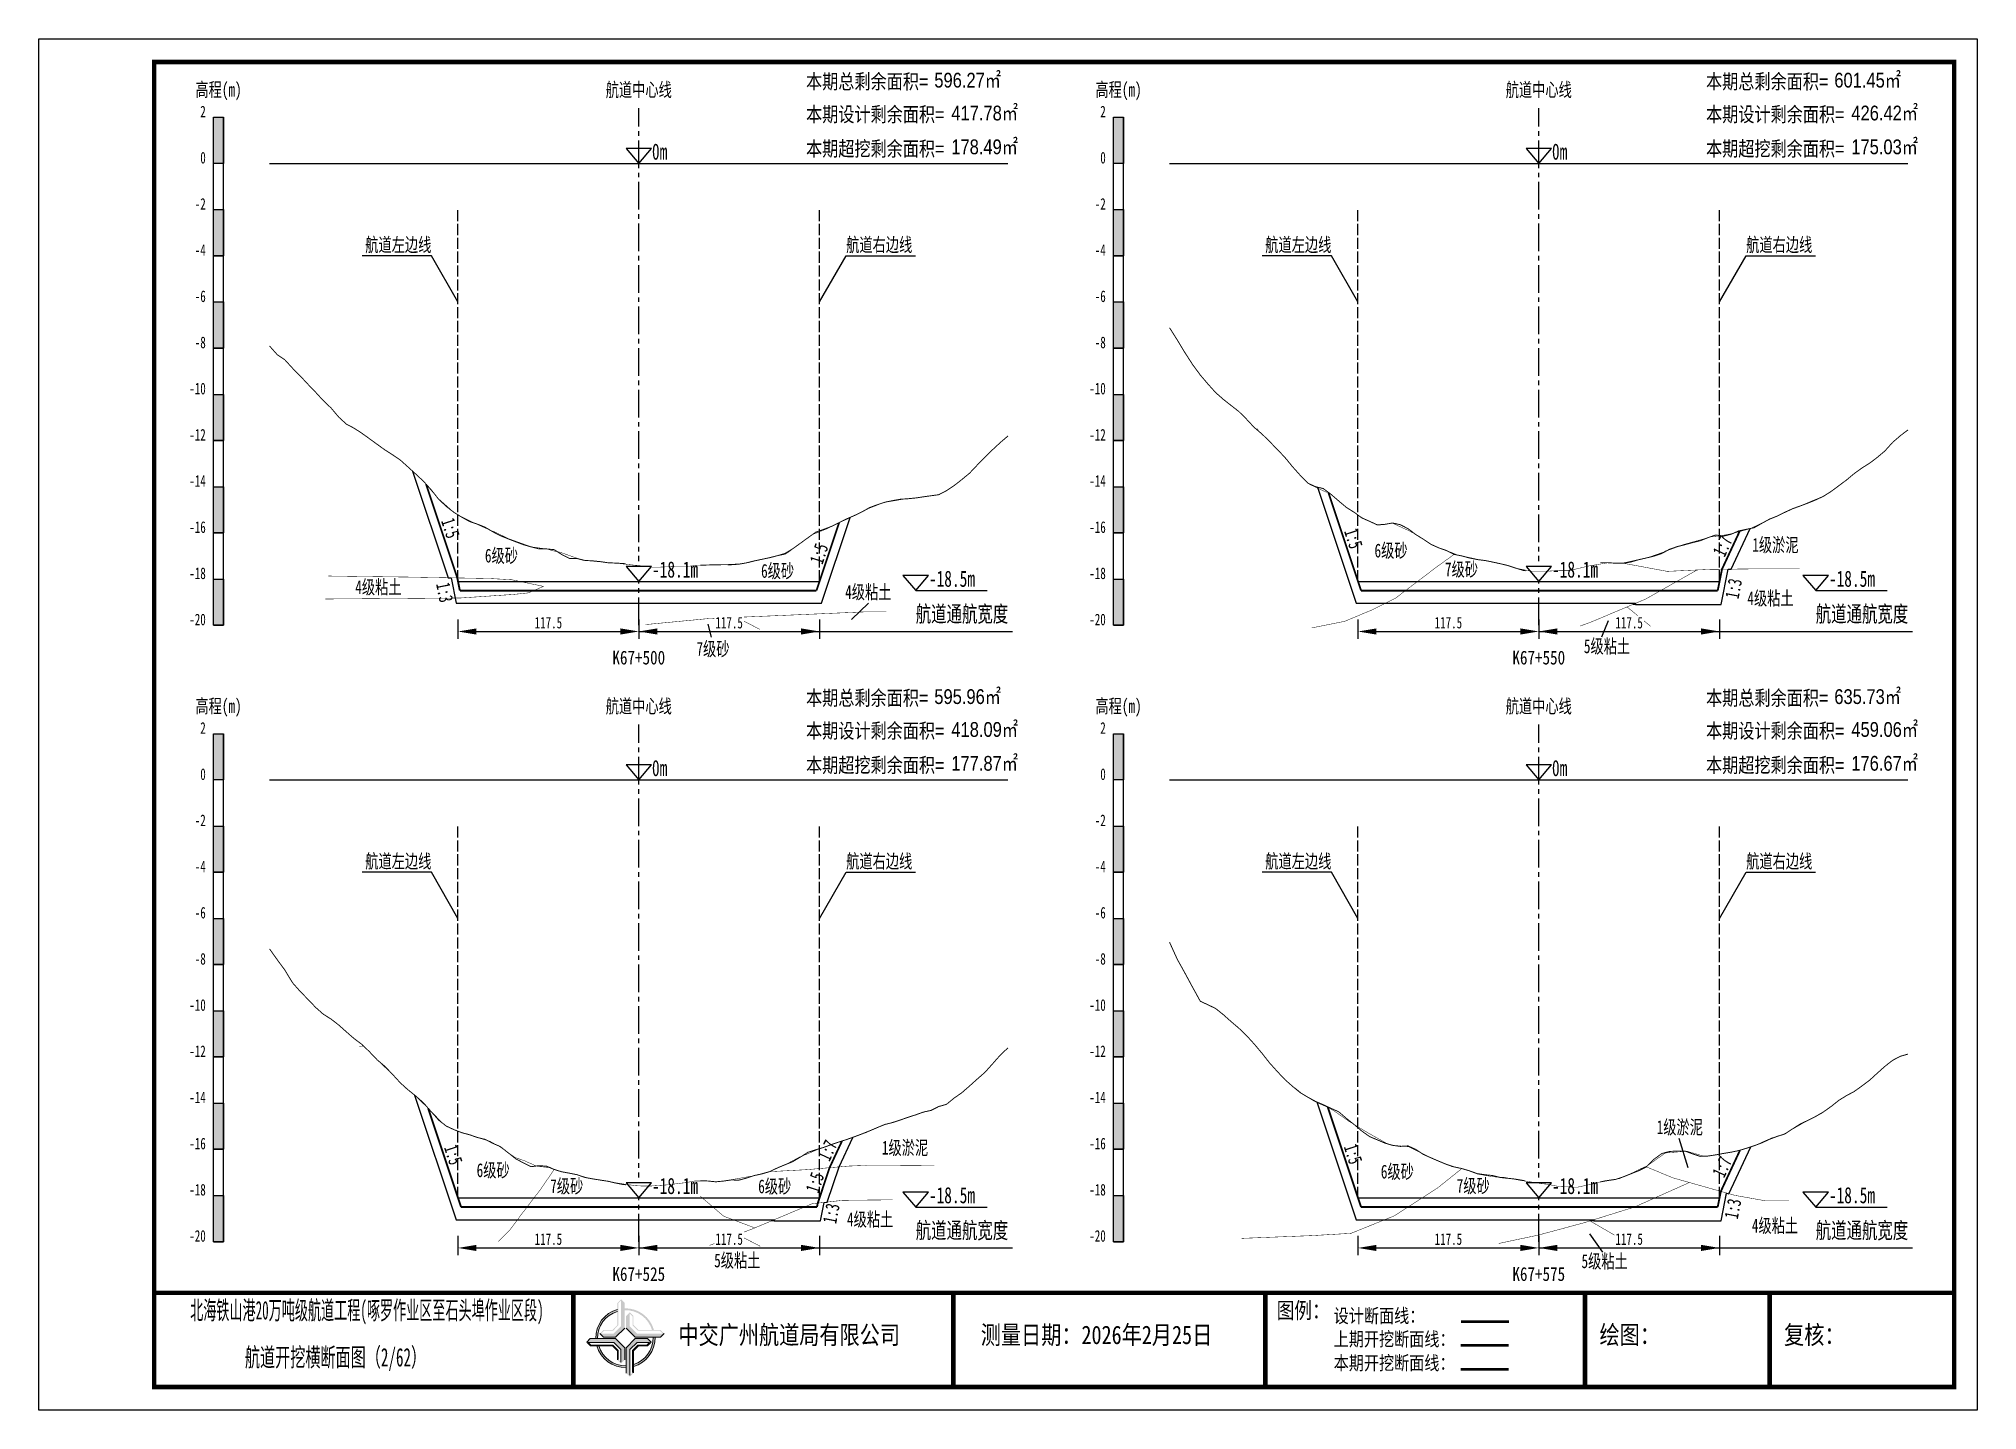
# Model space of a CAD drawing. Header units: millimetres. Extents: x 0 to 2247, y -8564 to 0.
# Drawn here: x 0 to 420, y -742.5 to -445.5 of the extents above; entities that cross this region are included whole.
import ezdxf
from ezdxf.enums import TextEntityAlignment as Align

# ---------------------------------------------------------------- set-up
doc = ezdxf.new("R2010")
doc.units = ezdxf.units.MM
for name, pattern in [('ACAD_ISO02W100', [15, 12, -3]), ('ACAD_ISO05W100', [33, 24, -3, 0, -3, 0, -3]), ('CENTER2', [1.125, 0.75, -0.125, 0.125, -0.125])]:
    doc.linetypes.add(name, pattern=pattern)
for name, color, linetype in [('0-航道左右边线标注', 8, 'Continuous'), ('1-疏浚底高', 7, 'Continuous'), ('1-通航宽度', 7, 'Continuous'), ('1-通航底高', 7, 'Continuous'), ('202602', 1, 'Continuous'), ('DMX', 20, 'Continuous'), ('L1', 7, 'Continuous'), ('图幅内框线', 24, 'Continuous'), ('图幅外框线', 145, 'Continuous'), ('地质分层', 6, 'Continuous'), ('坡比', 1, 'Continuous'), ('尺寸标注', 1, 'Continuous'), ('开挖线', 4, 'Continuous'), ('标尺', 7, 'Continuous'), ('桩号', 1, 'Continuous'), ('超挖框', 7, 'Continuous'), ('超挖线', 3, 'Continuous'), ('辅助框', 7, 'Continuous'), ('通航底面线', 7, 'ACAD_ISO02W100'), ('面积标注', 2, 'Continuous')]:
    doc.layers.add(name, color=color, linetype=linetype)
doc.styles.get("Standard").update_dxf_attribs({"font": 'arial.ttf'})
doc.styles.add('仿宋', font='仿宋_GB2312.ttf', dxfattribs={"width": 0.8})
doc.styles.add('仿宋GB2312', font='仿宋_GB2312.ttf', dxfattribs={"width": 0.7, "height": 2.5})
doc.styles.add('仿宋体', font='仿宋_GB2312.ttf', dxfattribs={"width": 0.8})
doc.dimstyles.new('2000', dxfattribs={"dimtxt": 3, "dimasz": 2.5, "dimexe": 1.25, "dimexo": 0.625, "dimtad": 1, "dimlfac": 2, "dimtxsty": 'Standard', "dimcen": 2.5, "dimazin": 3, "dimtfac": 1, "dimtmove": 0, "dimatfit": 3, "dimtfill": 1})

msp = doc.modelspace()

# ---------------------------------------------------------------- texts
at = {"layer": '0-航道左右边线标注', "style": '仿宋', "width": 0.7}
for p in [(85.05983064194373, -492.4999999999835), (280.0598306416248, -492.4999999999835), (85.05983064061859, -625.9999999999836), (280.0598306419438, -625.9999999999836)]:
    msp.add_text('航道左边线', height=3, dxfattribs=at).set_placement(p, align=Align.BOTTOM_RIGHT)
for p in [(174.9401693584153, -492.5000000000164), (369.9401693580965, -492.5000000000164), (174.9401693584793, -626.0000000000164), (369.9401693584793, -626.0000000000164)]:
    msp.add_text('航道右边线', height=3, dxfattribs=at).set_placement(p, align=Align.BOTTOM_LEFT)
at = {"layer": '1-通航宽度', "style": '仿宋', "width": 0.7}
for p in [(190, -572.85), (385, -572.85), (190, -706.35), (385, -706.35)]:
    msp.add_text('航道通航宽度', height=3.5, dxfattribs=at).set_placement(p, align=Align.BOTTOM_LEFT)
at = {"layer": 'L1', "style": '仿宋', "width": 0.7}
for p in [(129.9999999999996, -456.5289215608498), (324.9999999999996, -456.5289215608498), (129.9999999999996, -590.0289215599181), (324.9999999999996, -590.0289215599181)]:
    msp.add_text('航道中心线', height=3, dxfattribs=at).set_placement(p, align=Align.MIDDLE_CENTER)
for p in [(132.856123795325, -471.6796694293152), (327.8561237953251, -471.6796694293152), (132.856123795325, -605.1796694283837), (327.8561237953251, -605.1796694283837)]:
    msp.add_text('0m ', height=3.5, dxfattribs=at).set_placement(p)
at = {"layer": '地质分层', "linetype": 'Continuous', "width": 0.7}
for s, style, p in [('6级砂', '仿宋GB2312', (292.9926897827555, -556.3200461292945)), ('1级淤泥', '仿宋体', (376.2727906429266, -555.0943976422168)), ('6级砂', '仿宋体', (100.2457369965869, -557.4146338700375)), ('7级砂', '仿宋GB2312', (308.2544546548398, -560.3853372599078)), ('4级粘土', '仿宋体', (73.58839042679756, -564.2340372145045)), ('6级砂', '仿宋体', (160.0802446279068, -560.728481107925)), ('4级粘土', '仿宋体', (179.7337327855695, -565.3029966080829)), ('4级粘土', '仿宋GB2312', (375.2067499641927, -566.6557954234995)), ('5级粘土', '仿宋体', (339.7871822726795, -577.0386343828468)), ('7级砂', '仿宋体', (146.0805348078376, -577.6237769831968)), ('1级淤泥', '仿宋体', (355.5534632171838, -681.1947988847752)), ('1级淤泥', '仿宋体', (187.6909521643028, -685.6392617560048)), ('6级砂', '仿宋体', (98.44713761309151, -690.5123375203038)), ('7级砂', '仿宋体', (114.398940948262, -693.9662862499862)), ('6级砂', '仿宋体', (159.4588734653172, -694.0166688987046)), ('6级砂', '仿宋体', (294.3614909096815, -690.8184820871572)), ('7级砂', '仿宋GB2312', (310.7960027989121, -693.9022377194304)), ('4级粘土', '仿宋体', (180.1276829233029, -701.1549565402347)), ('4级粘土', '仿宋GB2312', (376.1837332087744, -702.5160289768864)), ('5级粘土', '仿宋体', (151.3502642406002, -710.0510703396357)), ('5级粘土', '仿宋体', (339.2729102145079, -710.2223672290421))]:
    msp.add_text(s, height=3, dxfattribs=dict(at, style=style)).set_placement(p, align=Align.MIDDLE_CENTER)
at = {"layer": '坡比', "style": '仿宋体', "width": 0.7}
for s, rotation, p in [('1:5', 288, (89.19658376322904, -551.4686554122699)), ('1:5', 288, (284.849581595555, -553.724189468161)), ('1:7', 65, (364.8297575147148, -555.3509901735392)), ('1:5', 72, (169.0563184038894, -557.0064894679656)), ('1:7', 65, (170.8768179350374, -686.2430717030234)), ('1:5', 288, (89.82913159539497, -687.1628394682147)), ('1:5', 288, (284.7790815958433, -687.0126894680652)), ('1:7', 65, (364.7136012464375, -689.8024372483438))]:
    msp.add_text(s, height=3, rotation=rotation, dxfattribs=at).set_placement(p, align=Align.MIDDLE)
at = {"layer": '辅助框', "color": 7, "style": '仿宋GB2312'}
for s, width, p in [('北海铁山港20万吨级航道工程(啄罗作业区至石头埠作业区段)', 0.5200000000000001, (71.09226410131828, -720.8412559048703)), ('         航道开挖横断面图（2/62）', 0.6, (56.94663041134639, -731.0284553835583))]:
    msp.add_text(s, height=4, dxfattribs=dict(at, width=width)).set_placement(p, align=Align.MIDDLE_CENTER)
at = {"layer": '辅助框', "insert": (268.2275972764471, -719.1319541339569), "char_height": 3.5, "width": 20.65205776894732, "attachment_point": 1, "style": '仿宋'}
msp.add_mtext('{\\C3;图例：}', dxfattribs=at)
at = {"layer": '辅助框', "color": 7, "lineweight": 50, "insert": (280.5660395274574, -720.5513457099989), "char_height": 3, "width": 26.24716962347822, "attachment_point": 1, "style": '仿宋'}
msp.add_mtext('设计断面线：', dxfattribs=at)
at = {"layer": '辅助框', "lineweight": 0, "char_height": 4, "width": 115.8863471220259, "attachment_point": 1, "style": '仿宋'}
for s, insert in [('{\\fKaiTi|b0|i0|c134|p49;\\W0.8;中交广州航道局有限公司}', (138.5828873366688, -724.1820425070844)), ('{\\fKaiTi|b0|i0|c134|p49;\\W0.8;测量日期：2026年2月25日}', (204.0952987260236, -724.1820425070844)), ('{\\fKaiTi|b0|i0|c134|p49;\\W0.8;绘图：}', (338.1550933707662, -724.1820425070844)), ('{\\fKaiTi|b0|i0|c134|p49;\\W0.8;复核：}', (378.1550933707662, -724.1820425070844))]:
    msp.add_mtext(s, dxfattribs=dict(at, insert=insert))
at = {"layer": '辅助框', "color": 5, "insert": (280.566039528754, -725.5970998634731), "char_height": 3, "width": 26.24716962347822, "attachment_point": 1, "style": '仿宋'}
msp.add_mtext('上期开挖断面线：', dxfattribs=at)
at = {"layer": '辅助框', "color": 1, "insert": (280.5660395274574, -730.7603626983031), "char_height": 3, "width": 26.24716962347822, "attachment_point": 1, "style": '仿宋'}
msp.add_mtext('本期开挖断面线：', dxfattribs=at)
at = {"layer": '面积标注', "color": 10, "width": 0.8}
for s, p in [('本期总剩余面积=', (166.2486816024491, -456.346309882415)), ('596.27㎡', (194.036100858719, -456.0610842743678)), ('本期总剩余面积=', (361.2486816022499, -456.346309882648)), ('601.45㎡', (389.0361008585198, -456.0610842746008)), ('本期设计剩余面积=', (166.2486816024491, -463.4566560916141)), ('417.78㎡', (197.727508778096, -463.1759585618548)), ('本期设计剩余面积=', (361.2486816022499, -463.456656091846)), ('426.42㎡', (392.7275087778974, -463.175958562088)), ('本期超挖剩余面积=', (166.2486816024491, -470.900874705306)), ('178.49㎡', (197.7148063542591, -470.502107770297)), ('本期超挖剩余面积=', (361.2486816022499, -470.9008747055388)), ('175.03㎡', (392.7148063540606, -470.5021077705301)), ('本期总剩余面积=', (166.248681601454, -589.8463098817168)), ('595.96㎡', (194.0361008577235, -589.56108427367)), ('本期总剩余面积=', (361.2486816022499, -589.8463098817168)), ('635.73㎡', (389.0361008585198, -589.56108427367)), ('本期设计剩余面积=', (166.248681601454, -596.9566560909147)), ('418.09㎡', (197.7275087771011, -596.6759585611567)), ('本期设计剩余面积=', (361.2486816022499, -596.9566560909147)), ('459.06㎡', (392.7275087778974, -596.6759585611567)), ('177.87㎡', (197.7148063532647, -604.002107769598)), ('176.67㎡', (392.7148063540606, -604.002107769598)), ('本期超挖剩余面积=', (166.248681601454, -604.4008747046078)), ('本期超挖剩余面积=', (361.2486816022499, -604.4008747046078))]:
    msp.add_text(s, height=3.2, dxfattribs=at).set_placement(p)

# ---------------------------------------------------------------- blocks, each defined once
blk = doc.blocks.new('标尺')
at = {"layer": '标尺', "linetype": 'Continuous'}
for points in [[(-2.116669999959412, 100), (0, 100), (0, 90), (-2.116669999959412, 90)], [(-2.116669999959412, 80), (0, 80), (0, 70), (-2.116669999959412, 70)], [(-2.116669999959412, 60), (0, 60), (0, 50), (-2.116669999959412, 50)], [(-2.116669999959412, 40), (0, 40), (0, 30), (-2.116669999959412, 30)], [(-2.116669999959412, 20), (0, 20), (0, 10), (-2.116669999959412, 10)], [(-2.116669999959412, 0), (0, 0), (0, -10), (-2.116669999959412, -10)]]:
    blk.add_hatch(color=256, dxfattribs=at).paths.add_polyline_path(points)
for p, q in [((-2.116669999959412, -10), (-2.116669999959412, 100)), ((0, -10), (0, 100)), ((-2.116669999959412, 80), (0, 80)), ((-2.116669999959412, 70), (0, 70)), ((-2.116669999959412, 60), (0, 60)), ((-2.116669999959412, 50), (0, 50)), ((-2.116669999959412, 40), (0, 40)), ((-2.116669999959412, 30), (0, 30)), ((-2.116669999959412, 20), (0, 20)), ((-2.116669999959412, 10), (0, 10)), ((-2.116669999959412, 0), (0, 0)), ((-2.116669999959412, -10), (0, -10))]:
    blk.add_line(p, q, dxfattribs=at)
at = {"layer": '标尺'}
for points in [[(-2.116669999959412, 100), (0, 100), (0, 90), (-2.116669999959412, 90)], [(-2.116669999959412, 100), (0, 100), (0, 90), (-2.116669999959412, 90)], [(-2.116669999959412, 80), (0, 80), (0, 70), (-2.116669999959412, 70)], [(-2.116669999959412, 80), (0, 80), (0, 70), (-2.116669999959412, 70)], [(-2.116669999959412, 60), (0, 60), (0, 50), (-2.116669999959412, 50)], [(-2.116669999959412, 60), (0, 60), (0, 50), (-2.116669999959412, 50)], [(-2.116669999959412, 40), (0, 40), (0, 30), (-2.116669999959412, 30)], [(-2.116669999959412, 40), (0, 40), (0, 30), (-2.116669999959412, 30)], [(-2.116669999959412, 20), (0, 20), (0, 10), (-2.116669999959412, 10)], [(-2.116669999959412, 20), (0, 20), (0, 10), (-2.116669999959412, 10)], [(-2.116669999959412, 0), (0, 0), (0, -10), (-2.116669999959412, -10)], [(-2.116669999959412, 0), (0, 0), (0, -10), (-2.116669999959412, -10)]]:
    blk.add_lwpolyline(points, close=True, dxfattribs=at)
at = {"layer": '标尺', "style": '仿宋GB2312', "width": 0.7}
blk.add_text('高程(m)', height=3, dxfattribs=at).set_placement((-1.058334999950601, 106.0000000009313), align=Align.MIDDLE_CENTER)
for s, p in [('2', (-3.816669999971053, 100)), ('0', (-3.816669999971053, 90)), ('-2', (-3.816669999971053, 80)), ('-4', (-3.816669999971053, 70)), ('-6', (-3.816669999971053, 60)), ('-8', (-3.816669999971053, 50)), ('-10', (-3.816669999971053, 40)), ('-12', (-3.816669999971053, 30)), ('-14', (-3.816669999971053, 20)), ('-16', (-3.816669999971053, 10)), ('-18', (-3.816669999971053, 0)), ('-20', (-3.816669999971053, -10))]:
    blk.add_text(s, height=2.5, dxfattribs=at).set_placement(p, align=Align.RIGHT)
blk = doc.blocks.new('疏浚底高')
at = {"layer": '1-疏浚底高'}
for p, q in [((-2.762500616780015, 3.232125726994127), (0, 0)), ((2.762500616838223, 3.232125726994127), (-2.762500616780015, 3.232125726994127)), ((0, 0), (2.762500616838223, 3.232125726994127)), ((-5.9237936512e-06, -6.9327652454e-06), (15.51466270413067, -6.9327652454e-06))]:
    blk.add_line(p, q, dxfattribs=at)
at = {"layer": '1-疏浚底高', "style": '仿宋', "width": 0.7}
blk.add_attdef('疏浚底高', (2.856123796140308, 0.8203236390836535), '', height=3.5, dxfattribs=at)
blk = doc.blocks.new('通航底高')
at = {"layer": '1-通航底高'}
for p, q in [((-2.762494692986364, 3.232132659759372), (5.9237936512e-06, 6.9327652454e-06)), ((2.762506540631874, 3.232132659759372), (-2.762494692986364, 3.232132659759372)), ((5.9237936512e-06, 6.9327652454e-06), (2.762506540631874, 3.232132659759372))]:
    blk.add_line(p, q, dxfattribs=at)
at = {"layer": '1-通航底高', "style": '仿宋', "width": 0.7}
blk.add_attdef('通航底高', (2.856129719933959, 0.8203305718488991), '', height=3.5, dxfattribs=at)
blk = doc.blocks.new('*D168')
at = {"layer": 'Defpoints', "color": 0}
for p in [(285.833333333492, -562.9999999999999), (325, -562.9999999999999), (325, -573.8544423117846)]:
    blk.add_point(p, dxfattribs=at)
at = {"layer": '尺寸标注', "color": 0, "lineweight": -2, "ltscale": 0.5}
for p, q in [((285.833333333492, -571.25), (285.833333333492, -575.4544423117846)), ((289.833333333492, -573.8544423117846), (321, -573.8544423117846)), ((325, -571.25), (325, -575.4544423117846))]:
    blk.add_line(p, q, dxfattribs=at)
at = {"layer": '尺寸标注', "color": 0}
for points in [[(289.833333333492, -573.1877756451178), (289.833333333492, -574.5211089784513), (285.833333333492, -573.8544423117846)], [(321, -574.5211089784513), (321, -573.1877756451178), (325, -573.8544423117846)]]:
    blk.add_solid(points, dxfattribs=at)
at = {"layer": '尺寸标注', "color": 0, "insert": (305.416666666746, -571.958013740356), "char_height": 2.5, "attachment_point": 5, "style": '仿宋GB2312', "bg_fill": 3, "box_fill_scale": 1.1, "bg_fill_color": 257, "bg_fill_transparency": 0}
blk.add_mtext('117.5', dxfattribs=at)
blk = doc.blocks.new('*D169')
at = {"layer": 'Defpoints', "color": 0}
for p in [(285.833333333811, -696.4999999999995), (325, -696.4999999999995), (325, -707.3544123981565)]:
    blk.add_point(p, dxfattribs=at)
at = {"layer": '尺寸标注', "color": 0, "lineweight": -2, "ltscale": 0.5}
for p, q in [((285.833333333811, -704.75), (285.833333333811, -708.9544123981564)), ((325, -704.75), (325, -708.9544123981564)), ((289.833333333811, -707.3544123981565), (321, -707.3544123981565))]:
    blk.add_line(p, q, dxfattribs=at)
at = {"layer": '尺寸标注', "color": 0}
for points in [[(289.833333333811, -706.6877457314896), (289.833333333811, -708.0210790648227), (285.833333333811, -707.3544123981565)], [(321, -708.0210790648227), (321, -706.6877457314896), (325, -707.3544123981565)]]:
    blk.add_solid(points, dxfattribs=at)
at = {"layer": '尺寸标注', "color": 0, "insert": (305.4166666669055, -705.4579838267279), "char_height": 2.5, "attachment_point": 5, "style": '仿宋GB2312', "bg_fill": 3, "box_fill_scale": 1.1, "bg_fill_color": 257, "bg_fill_transparency": 0}
blk.add_mtext('117.5', dxfattribs=at)
blk = doc.blocks.new('*D178')
at = {"layer": 'Defpoints', "color": 0}
for p in [(130, -562.9999999999999), (169.1666666664899, -562.9999999999999), (169.1666666664899, -573.8546547109526)]:
    blk.add_point(p, dxfattribs=at)
at = {"layer": '尺寸标注', "color": 0, "lineweight": -2, "ltscale": 0.5}
for p, q in [((130, -571.25), (130, -575.4546547109526)), ((134, -573.8546547109526), (165.1666666664899, -573.8546547109526)), ((169.1666666664899, -571.25), (169.1666666664899, -575.4546547109526))]:
    blk.add_line(p, q, dxfattribs=at)
at = {"layer": '尺寸标注', "color": 0}
for points in [[(134, -573.1879880442859), (134, -574.5213213776192), (130, -573.8546547109526)], [(165.1666666664899, -574.5213213776192), (165.1666666664899, -573.1879880442859), (169.1666666664899, -573.8546547109526)]]:
    blk.add_solid(points, dxfattribs=at)
at = {"layer": '尺寸标注', "color": 0, "insert": (149.583333333245, -571.9582261395237), "char_height": 2.5, "attachment_point": 5, "style": '仿宋GB2312', "bg_fill": 3, "box_fill_scale": 1.1, "bg_fill_color": 257, "bg_fill_transparency": 0}
blk.add_mtext('117.5', dxfattribs=at)
blk = doc.blocks.new('*D179')
at = {"layer": 'Defpoints', "color": 0}
for p in [(130, -696.4999999999995), (169.166666666554, -696.4999999999995), (169.166666666554, -707.3546248400997)]:
    blk.add_point(p, dxfattribs=at)
at = {"layer": '尺寸标注', "color": 0, "lineweight": -2, "ltscale": 0.5}
for p, q in [((130, -704.75), (130, -708.9546248400997)), ((169.166666666554, -704.75), (169.166666666554, -708.9546248400997)), ((134, -707.3546248400997), (165.166666666554, -707.3546248400997))]:
    blk.add_line(p, q, dxfattribs=at)
at = {"layer": '尺寸标注', "color": 0}
for points in [[(134, -706.6879581734332), (134, -708.021291506766), (130, -707.3546248400997)], [(165.166666666554, -708.021291506766), (165.166666666554, -706.6879581734332), (169.166666666554, -707.3546248400997)]]:
    blk.add_solid(points, dxfattribs=at)
at = {"layer": '尺寸标注', "color": 0, "insert": (149.583333333277, -705.4581962686711), "char_height": 2.5, "attachment_point": 5, "style": '仿宋GB2312', "bg_fill": 3, "box_fill_scale": 1.1, "bg_fill_color": 257, "bg_fill_transparency": 0}
blk.add_mtext('117.5', dxfattribs=at)
blk = doc.blocks.new('*D180')
at = {"layer": 'Defpoints', "color": 0}
for p in [(325, -562.9999999999999), (364.1666666661711, -562.9999999999999), (364.1666666661711, -573.8543889051197)]:
    blk.add_point(p, dxfattribs=at)
at = {"layer": '尺寸标注', "color": 0, "lineweight": -2, "ltscale": 0.5}
for p, q in [((325, -571.25), (325, -575.4543889051197)), ((329, -573.8543889051197), (360.166666666171, -573.8543889051197)), ((364.1666666661711, -571.25), (364.1666666661711, -575.4543889051197))]:
    blk.add_line(p, q, dxfattribs=at)
at = {"layer": '尺寸标注', "color": 0}
for points in [[(329, -573.1877222384531), (329, -574.5210555717862), (325, -573.8543889051197)], [(360.166666666171, -574.5210555717862), (360.166666666171, -573.1877222384531), (364.1666666661711, -573.8543889051197)]]:
    blk.add_solid(points, dxfattribs=at)
at = {"layer": '尺寸标注', "color": 0, "insert": (344.5833333330855, -571.957960333691), "char_height": 2.5, "attachment_point": 5, "style": '仿宋GB2312', "bg_fill": 3, "box_fill_scale": 1.1, "bg_fill_color": 257, "bg_fill_transparency": 0}
blk.add_mtext('117.5', dxfattribs=at)
blk = doc.blocks.new('*D181')
at = {"layer": 'Defpoints', "color": 0}
for p in [(325, -696.4999999999995), (364.1666666665539, -696.4999999999995), (364.1666666665539, -707.3543589807359)]:
    blk.add_point(p, dxfattribs=at)
at = {"layer": '尺寸标注', "color": 0, "lineweight": -2, "ltscale": 0.5}
for p, q in [((325, -704.75), (325, -708.954358980736)), ((364.1666666665539, -704.75), (364.1666666665539, -708.954358980736)), ((329, -707.3543589807359), (360.166666666554, -707.3543589807359))]:
    blk.add_line(p, q, dxfattribs=at)
at = {"layer": '尺寸标注', "color": 0}
for points in [[(329, -706.687692314069), (329, -708.0210256474027), (325, -707.3543589807359)], [(360.166666666554, -708.0210256474027), (360.166666666554, -706.687692314069), (364.1666666665539, -707.3543589807359)]]:
    blk.add_solid(points, dxfattribs=at)
at = {"layer": '尺寸标注', "color": 0, "insert": (344.583333333277, -705.4579304093071), "char_height": 2.5, "attachment_point": 5, "style": '仿宋GB2312', "bg_fill": 3, "box_fill_scale": 1.1, "bg_fill_color": 257, "bg_fill_transparency": 0}
blk.add_mtext('117.5', dxfattribs=at)
blk = doc.blocks.new('*D188')
at = {"layer": 'Defpoints', "color": 0}
for p in [(90.83333333381093, -562.9999999999999), (130, -562.9999999999999), (130, -573.8547080717826)]:
    blk.add_point(p, dxfattribs=at)
at = {"layer": '尺寸标注', "color": 0, "lineweight": -2, "ltscale": 0.5}
for p, q in [((90.83333333381093, -571.25), (90.83333333381093, -575.4547080717826)), ((94.83333333381093, -573.8547080717826), (126, -573.8547080717826)), ((130, -571.25), (130, -575.4547080717826))]:
    blk.add_line(p, q, dxfattribs=at)
at = {"layer": '尺寸标注', "color": 0}
for points in [[(94.83333333381093, -573.1880414051159), (94.83333333381093, -574.5213747384493), (90.83333333381093, -573.8547080717826)], [(126, -574.5213747384493), (126, -573.1880414051159), (130, -573.8547080717826)]]:
    blk.add_solid(points, dxfattribs=at)
at = {"layer": '尺寸标注', "color": 0, "insert": (110.4166666669054, -571.958279500354), "char_height": 2.5, "attachment_point": 5, "style": '仿宋GB2312', "bg_fill": 3, "box_fill_scale": 1.1, "bg_fill_color": 257, "bg_fill_transparency": 0}
blk.add_mtext('117.5', dxfattribs=at)
blk = doc.blocks.new('*D189')
at = {"layer": 'Defpoints', "color": 0}
for p in [(90.8333333324858, -696.4999999999995), (130, -696.4999999999995), (130, -707.3546782116761)]:
    blk.add_point(p, dxfattribs=at)
at = {"layer": '尺寸标注', "color": 0, "lineweight": -2, "ltscale": 0.5}
for p, q in [((90.8333333324858, -704.75), (90.8333333324858, -708.9546782116761)), ((130, -704.75), (130, -708.9546782116761)), ((94.83333333248578, -707.3546782116761), (126, -707.3546782116761))]:
    blk.add_line(p, q, dxfattribs=at)
at = {"layer": '尺寸标注', "color": 0}
for points in [[(94.83333333248578, -706.6880115450097), (94.83333333248578, -708.021344878343), (90.8333333324858, -707.3546782116761)], [(126, -708.021344878343), (126, -706.6880115450097), (130, -707.3546782116761)]]:
    blk.add_solid(points, dxfattribs=at)
at = {"layer": '尺寸标注', "color": 0, "insert": (110.4166666662429, -705.4582496402478), "char_height": 2.5, "attachment_point": 5, "style": '仿宋GB2312', "bg_fill": 3, "box_fill_scale": 1.1, "bg_fill_color": 257, "bg_fill_transparency": 0}
blk.add_mtext('117.5', dxfattribs=at)

# ---------------------------------------------------------------- hatches: boundary and pattern name
at = {"layer": '辅助框'}
h = msp.add_hatch(color=5, dxfattribs=at)
edge = h.paths.add_edge_path()
edge.add_ellipse((127.1048981654182, -726.8493617243884), major_axis=(-6.017077195920141, 1.7338845463e-06), ratio=0.9999999825377228, start_angle=-73.21171739508759, end_angle=1.446762120801509, ccw=False)
edge.add_line((125.3669512690742, -721.0887404351352), (125.3669512690742, -720.6675646226528))
edge.add_ellipse((127.1048981654182, -726.8493617243884), major_axis=(-6.421454345493812, 3.7838319805e-06), ratio=0.9999999825377264, start_angle=-74.29719949703843, end_angle=1.356895039404775)
edge.add_line((120.6852443934519, -727.001418438208), (121.0897390797875, -727.0012796251892))
edge = h.paths.add_edge_path()
edge.add_ellipse((127.1048981654182, -726.8493617243884), major_axis=(-6.017077195920902, 2.624791691e-07), ratio=0.9999999825377338, start_angle=196.780288486553, end_angle=271.4309187160394, ccw=False)
edge.add_line((132.8657615321115, -725.1122172174573), (133.286920865549, -725.1122172174573))
edge.add_ellipse((127.1048981654182, -726.8493617243884), major_axis=(-6.421454345494807, 2.055023734e-07), ratio=0.9999999825377472, start_angle=195.6953321390063, end_angle=271.3407922019196)
edge.add_line((126.9546421015695, -720.4296654839632), (126.9546421015695, -720.8341608185885))
edge = h.paths.add_edge_path()
edge.add_ellipse((127.1048981654182, -726.8493617243884), major_axis=(-6.421454345494845, 2.398647111e-07), ratio=0.9999999825377328, start_angle=105.7065269831982, end_angle=181.3336319845394)
edge.add_line((133.5246130763132, -726.6999077935336), (133.1201189931173, -726.6999077935336))
edge.add_ellipse((127.1048981654182, -726.8493617243884), major_axis=(-6.017077195920032, 3.0388041495e-06), ratio=0.9999999825377466, start_angle=106.79232790258399, end_angle=181.4233031167915, ccw=False)
edge.add_line((128.8432505397038, -732.6098604793667), (128.8432505397038, -733.0310446269631))
edge = h.paths.add_edge_path()
edge.add_ellipse((127.1048981654182, -726.8493617243884), major_axis=(6.017077195919977, 2.129043967e-06), ratio=0.999999982537734, start_angle=196.8039053585335, end_angle=271.4347580957008, ccw=False)
edge.add_line((121.3447520381053, -728.588882915747), (120.9235845135292, -728.589027449381))
edge.add_ellipse((127.1048981654182, -726.8493617243884), major_axis=(6.421454345494964, 1.0108932269e-06), ratio=0.9999999825377122, start_angle=195.7186899732624, end_angle=271.3444001529098)
edge.add_line((127.2555596858103, -733.269048223507), (127.2555596858103, -732.8645522477748))
h = msp.add_hatch(color=5, dxfattribs=at)
h.paths.add_polyline_path([(126.9546421015695, -719.2455319147227), (126.1757059290842, -718.4676333308336), (125.3669512690742, -719.2761538386462), (125.3669512690742, -724.0365976619839), (124.2904413539011, -725.1120230770227), (122.3438002497689, -725.1120230770227), (121.5476570185858, -725.9073585991976), (122.3430715388492, -726.6991783990977), (124.9786409022347, -726.6991783990977), (126.9546421015695, -724.7238551325916)])
h.paths.add_polyline_path([(126.1454878382822, -724.3350336725825), (124.5901777522106, -725.8903800106166), (121.8645652064522, -725.8903800106166), (122.4652603755132, -725.292388775122), (124.4098916072087, -725.292388775122), (125.5465556788583, -724.1244668026088), (125.5465556788583, -719.3650218806384), (126.1454878382822, -718.7673312554477)], flags=16)
h = msp.add_hatch(color=5, dxfattribs=at)
h.paths.add_polyline_path([(129.230393093391, -726.6999077935336), (134.7087164393504, -726.6999077935336), (135.4866149806219, -725.9209716854213), (134.6780945368843, -725.1122172174573), (129.9176505213815, -725.1122172174573), (128.842225149079, -724.03570710994), (128.842225149079, -722.0890662407994), (128.0468895411629, -721.2929228816151), (127.2550698909001, -722.0883373589633), (127.2550698909001, -724.7239067440152)])
h.paths.add_polyline_path([(128.0638683009285, -724.3354434871791), (128.0638683009285, -721.6098311333772), (128.6618594294625, -722.2105261530994), (128.6618594294625, -724.1551574273227), (129.8297815516432, -725.2918215632556), (134.5892263880807, -725.2918215632556), (135.1869169917242, -725.8907535944103), (129.6192146601813, -725.8907535944103)], flags=16)
h = msp.add_hatch(color=5, dxfattribs=at)
h.paths.add_polyline_path([(124.9782503565986, -726.9999451227307), (119.4999273310739, -727.0018251764891), (118.7222961390455, -727.7810282282946), (119.5310940791207, -728.5895053277133), (124.2915378382642, -728.5878717098356), (125.3673325648444, -729.6640123348351), (125.3680006068186, -731.6106533746837), (126.1636093959052, -732.4065236382601), (126.9551560145453, -731.6108374323962), (126.9542515559335, -728.9752683892364)])
h.paths.add_polyline_path([(126.145586489393, -729.3640090143797), (126.1465218592723, -732.0896213679433), (125.5483246272044, -731.4891314263461), (125.5476572901741, -729.5445003228302), (124.3793451350168, -728.4082371149182), (119.6199005763071, -728.4098703913807), (119.0220044672926, -727.8111434383511), (124.5897064997691, -727.8092327938197)], flags=16)
h = msp.add_hatch(color=5, dxfattribs=at)
h.paths.add_polyline_path([(129.2315609065133, -726.9991166072009), (127.2555596858103, -728.9744398737068), (127.2555596858103, -734.4527632622838), (128.0344958796638, -735.230661675465), (128.8432505397038, -734.4221411676524), (128.8432505397038, -729.6616973443149), (129.9197604548474, -728.5862719292757), (131.8664015589791, -728.5862719292757), (132.6625447688241, -727.7909364071007), (131.8671302485602, -726.9991166072009)])
h.paths.add_polyline_path([(129.620024077906, -727.8079151668663), (132.3456365809577, -727.8079151668663), (131.7449414332347, -728.4059062311768), (129.8003101802007, -728.4059062311768), (128.6636461085516, -729.57382820369), (128.6636461085516, -734.3332731256603), (128.0647139704663, -734.9309637508511), (128.0647139704663, -729.3632613337159)], flags=16)

# ---------------------------------------------------------------- linework, layer by layer
at = {"layer": '0-航道左右边线标注', "linetype": 'ACAD_ISO02W100', "ltscale": 0.2}
for points in [[(90.83333333381051, -562.9999999999999), (90.83333333381051, -482.5)], [(169.1666666664896, -562.9999999999999), (169.1666666664896, -482.5)], [(285.8333333334922, -562.9999999999999), (285.8333333334922, -482.5)], [(364.1666666661708, -562.9999999999999), (364.1666666661708, -482.5)], [(90.83333333248535, -696.4999999999995), (90.83333333248535, -616)], [(169.1666666665542, -696.4999999999995), (169.1666666665542, -616)], [(285.833333333811, -696.4999999999995), (285.833333333811, -616)], [(364.1666666665542, -696.4999999999995), (364.1666666665542, -616)]]:
    msp.add_lwpolyline(points, dxfattribs=at)
at = {"layer": '0-航道左右边线标注'}
for points in [[(90.83333333381093, -502.5), (85.05983064194373, -492.4999999999835), (70.05983064194373, -492.4999999999398)], [(169.1666666664899, -502.5), (174.9401693584153, -492.5000000000164), (189.9401693584153, -492.50000000006)], [(285.833333333492, -502.5), (280.0598306416248, -492.4999999999835), (265.0598306416248, -492.4999999999398)], [(364.1666666661711, -502.5), (369.9401693580965, -492.5000000000164), (384.9401693580965, -492.50000000006)], [(90.8333333324858, -636), (85.05983064061859, -625.9999999999836), (70.0598306406186, -625.9999999999401)], [(169.166666666554, -636), (174.9401693584793, -626.0000000000164), (189.9401693584793, -626.0000000000599)], [(285.833333333811, -636), (280.0598306419438, -625.9999999999836), (265.0598306419438, -625.9999999999401)], [(364.1666666665539, -636), (369.9401693584793, -626.0000000000164), (384.9401693584793, -626.0000000000599)]]:
    msp.add_lwpolyline(points, dxfattribs=at)
at = {"layer": '1-通航宽度'}
for points in [[(130, -573.85), (211, -573.85)], [(325, -573.85), (406, -573.85)], [(130, -707.35), (211, -707.35)], [(325, -707.35), (406, -707.35)]]:
    msp.add_lwpolyline(points, dxfattribs=at)
at = {"layer": 'DMX', "color": 7, "linetype": 'Continuous', "const_width": 0.2}
for points in [[(244.9999999999998, -508.0699999998314), (244.9999999999998, -508.0699999998314), (246.6666666666861, -510.714999999851), (248.3333333333139, -513.4700000002048), (250, -516.0499999998137), (251.6666666666861, -518.3199999998321), (253.3333333333139, -520.2749999999069), (255, -522.1349999997761), (256.6666666666861, -523.5899999998508), (258.3333333333139, -524.9100000001488), (260, -526.2000000001862), (261.6666666666861, -527.8599999998696), (263.3333333333139, -529.6549999997949), (265, -531.0649999999441), (266.6666666666861, -532.7000000001862), (268.3333333333139, -534.4199999999252), (270, -536.1549999997951), (271.6666666666861, -538.1949999998321), (273.3333333333139, -540.0550000001676), (275, -541.75), (276.6666666666861, -542.5099999997764), (278.3333333333139, -542.910000000149), (280, -544.160000000149), (281.6666666666861, -545.6000000000931), (283.3333333333139, -546.9999999999998), (285, -548.0350000001489), (286.6666666666861, -549.2650000001304), (288.3333333333139, -549.9900000002234), (290, -550.7700000000186), (291.6666666666861, -550.6450000000186), (293.3333333333139, -550.3599999998696), (295, -550.7349999998695), (296.6666666666861, -551.5800000000742), (298.3333333333139, -552.8549999999811), (300, -553.8700000001116), (301.6666666666861, -554.9950000001116), (303.333333333314, -555.7450000001116), (305, -556.3199999998324), (306.6666666666861, -557.160000000149), (308.3333333333139, -557.4950000001116), (310, -557.9399999999441), (311.6666666666861, -558.2799999997951), (313.3333333333139, -558.4849999998696), (315, -558.8199999998321), (316.6666666666861, -559.1800000001676), (318.3333333333139, -559.5750000001863), (320, -560.1299999998881), (321.6666666666861, -560.6349999997765), (323.3333333333139, -560.8700000001118), (325, -560.8749999999998), (326.6666666666861, -560.8100000000558), (328.333333333314, -560.6749999998137), (330, -560.5849999999627), (331.6666666666861, -560.5150000001303), (333.3333333333139, -560.2200000002048), (335, -559.8849999997765), (336.6666666666861, -559.4199999999252), (338.3333333333139, -558.9550000000745), (340, -558.9599999999627), (341.6666666666861, -559.0750000001862), (343.3333333333139, -559.0800000000744), (345, -558.7999999998137), (346.6666666666861, -558.3050000001676), (348.3333333333139, -557.9300000001676), (350, -557.5249999999068), (351.6666666666861, -556.9599999999627), (353.333333333314, -556.0499999998137), (355, -555.4750000000931), (356.6666666666861, -555.0600000000558), (358.3333333333139, -554.6000000000931), (360, -554.2050000000743), (361.6666666666861, -553.5299999997951), (363.3333333333139, -552.9649999998508), (365, -553.2099999999627), (366.6666666666861, -552.8050000001676), (368.3333333333139, -552.0699999998321), (370, -551.7250000000931), (371.6666666666861, -551.3799999998881), (373.3333333333139, -550.4300000001676), (375, -549.5200000000186), (376.6666666666861, -548.8700000001116), (378.333333333314, -548.0299999997951), (380, -547.2700000000186), (381.6666666666861, -546.6699999999255), (383.3333333333139, -546.0400000000371), (385, -545.3650000002235), (386.6666666666861, -544.5800000000745), (388.3333333333139, -543.535000000149), (390, -542.2949999999254), (391.6666666666861, -541.0600000000559), (393.3333333333139, -539.6699999999253), (395, -538.464999999851), (396.6666666666861, -537.4249999998137), (398.3333333333139, -536.1650000000373), (400, -534.7549999998881), (401.6666666666861, -532.8999999999068), (403.3333333333139, -531.4649999998509), (404.9999999999998, -530.2050000000745)], [(49.99999999999971, -512.0299999997951), (50, -512.0299999997951), (51.66666666668607, -513.9049999997951), (53.33333333331393, -515.0400000000371), (55, -516.8599999998696), (56.66666666668607, -518.5400000000371), (58.33333333331393, -520.3300000000742), (60, -522.0600000000558), (61.66666666668607, -523.875), (63.33333333331393, -525.4599999999627), (65, -527.4350000000558), (66.66666666668607, -528.9599999999627), (68.33333333331393, -529.8349999999627), (70, -530.9199999999255), (71.66666666668606, -532.1200000001116), (73.33333333331394, -533.3349999999627), (75, -534.535000000149), (76.66666666668606, -535.5899999998508), (78.33333333331394, -536.7299999999811), (80, -538.2299999999814), (81.66666666668606, -539.7450000001116), (83.33333333331394, -541.3050000001676), (85, -543.1400000001302), (86.66666666668604, -545.2450000001118), (88.33333333331394, -546.8100000000559), (90, -548.0899999998508), (91.66666666668608, -549.1099999998696), (93.33333333331394, -550.035000000149), (95, -550.6000000000931), (96.66666666668608, -551.25), (98.33333333331394, -552.2450000001116), (100, -553.1049999999813), (101.666666666686, -553.7799999997949), (103.3333333333139, -554.4300000001676), (105, -555.0550000001676), (106.666666666686, -555.5299999997949), (108.3333333333139, -555.9550000000744), (110, -555.9750000000931), (111.666666666686, -556.1349999997765), (113.3333333333139, -557.2000000001862), (115, -558.0299999997951), (116.6666666666861, -558.0649999999441), (118.3333333333139, -558.4750000000931), (120, -558.5600000000559), (121.666666666686, -558.7250000000931), (123.3333333333139, -558.9750000000931), (125, -559.0449999999255), (126.666666666686, -559.1400000001303), (128.3333333333139, -559.3549999999813), (130, -559.5649999999441), (131.666666666686, -559.7799999997951), (133.3333333333139, -559.8799999998881), (135, -559.9150000000371), (136.666666666686, -559.8549999999811), (138.3333333333139, -559.8250000001862), (140, -559.76500000013), (141.6666666666861, -559.6499999999068), (143.3333333333139, -559.5049999998881), (145, -559.4550000000745), (146.666666666686, -559.4249999998137), (148.3333333333139, -559.3799999998881), (150, -559.4049999997951), (151.666666666686, -559.2850000001488), (153.3333333333139, -558.9950000001116), (155, -558.5849999999627), (156.666666666686, -558.2299999999811), (158.3333333333139, -557.875), (160, -557.4550000000745), (161.666666666686, -556.9700000002049), (163.3333333333139, -555.964999999851), (165, -554.7599999997761), (166.6666666666861, -553.5499999998137), (168.3333333333139, -552.3599999998696), (170, -551.76500000013), (171.666666666686, -551.1349999997761), (173.3333333333139, -550.3149999999441), (175, -549.4799999999814), (176.666666666686, -548.7749999999068), (178.3333333333139, -547.9700000002049), (180, -547.029999999795), (181.666666666686, -546.410000000149), (183.3333333333139, -545.8599999998694), (185, -545.5200000000186), (186.666666666686, -545.2200000002049), (188.3333333333139, -545.1049999999811), (190, -544.9449999998321), (191.6666666666861, -544.6949999998321), (193.3333333333139, -544.4599999999627), (195, -544.2349999998696), (196.666666666686, -543.3650000002235), (198.3333333333139, -542.2650000001302), (200, -540.9550000000745), (201.6666666666861, -539.5800000000745), (203.3333333333139, -537.8199999998321), (205, -536.1150000002234), (206.6666666666861, -534.4849999998696), (208.3333333333139, -532.9350000000558), (209.9999999999997, -531.5099999997761)], [(49.99999999999971, -642.589999999851), (50, -642.589999999851), (51.66666666668607, -644.9399999999441), (53.33333333331393, -647.2050000000745), (55, -649.9550000000745), (56.66666666668607, -651.8349999999627), (58.33333333331393, -653.5299999997951), (60, -655.2799999997951), (61.66666666668607, -656.7499999999999), (63.33333333331393, -657.7949999999255), (65, -659.0950000002049), (66.66666666668607, -660.5800000000745), (68.33333333331393, -662.0299999997951), (70, -663.2650000001302), (71.66666666668606, -664.8849999997763), (73.33333333331394, -666.6400000001304), (75, -668.035000000149), (76.66666666668606, -669.785000000149), (78.33333333331394, -671.6049999999811), (80, -673.1049999999814), (81.66666666668606, -674.4399999999441), (83.33333333331394, -675.910000000149), (85, -677.8199999998324), (86.66666666668604, -679.7050000000742), (88.33333333331394, -680.9900000002235), (90, -681.7599999997765), (91.66666666668608, -682.3999999999069), (93.33333333331394, -682.8450000002049), (95, -683.4300000001676), (96.66666666668608, -683.8349999999627), (98.33333333331394, -684.6800000001676), (100, -685.410000000149), (101.666666666686, -686.7200000002049), (103.3333333333139, -688.0499999998137), (105, -688.9350000000557), (106.666666666686, -689.7599999997765), (108.3333333333139, -689.5449999999255), (110, -689.6499999999068), (111.666666666686, -690.3650000002235), (113.3333333333139, -690.8700000001116), (115, -691.1749999998137), (116.6666666666861, -691.5099999997765), (118.3333333333139, -692.0950000002049), (120, -692.3950000000186), (121.666666666686, -692.6650000000373), (123.3333333333139, -692.9150000000373), (125, -693.3050000001676), (126.666666666686, -693.6299999998884), (128.3333333333139, -693.7900000000373), (130, -693.9150000000373), (131.666666666686, -693.9599999999627), (133.3333333333139, -694.0699999998322), (135, -693.9449999998322), (136.666666666686, -693.6699999999254), (138.3333333333139, -693.4950000001116), (140, -693.2650000001302), (141.6666666666861, -692.9399999999441), (143.3333333333139, -692.7850000001487), (145, -692.8650000002235), (146.666666666686, -693.0400000000373), (148.3333333333139, -692.8799999998884), (150, -692.6349999997763), (151.666666666686, -692.6800000001676), (153.3333333333139, -692.2349999998695), (155, -691.6850000000557), (156.666666666686, -691.3250000001863), (158.3333333333139, -690.8399999998509), (160, -690.0449999999255), (161.666666666686, -689.3500000000931), (163.3333333333139, -688.6899999999441), (165, -687.6949999998322), (166.6666666666861, -686.6349999997765), (168.3333333333139, -686.1049999999814), (170, -685.6099999998696), (171.666666666686, -685), (173.3333333333139, -684.4199999999252), (175, -683.8950000000186), (176.666666666686, -683.2999999998137), (178.3333333333139, -682.6749999998137), (180, -682.0150000001302), (181.666666666686, -681.2949999999252), (183.3333333333139, -680.6150000002235), (185, -680.2000000001863), (186.666666666686, -679.6499999999069), (188.3333333333139, -679.0699999998324), (190, -678.535000000149), (191.6666666666861, -677.9350000000557), (193.3333333333139, -677.5699999998322), (195, -676.7299999999814), (196.666666666686, -676.2599999997765), (198.3333333333139, -674.8999999999068), (200, -673.7400000002235), (201.6666666666861, -672.2900000000373), (203.3333333333139, -670.7900000000373), (205, -669.3300000000744), (206.6666666666861, -667.4799999999811), (208.3333333333139, -665.589999999851), (209.9999999999998, -664.0150000001304)], [(244.9999999999998, -641.1499999999057), (244.9999999999998, -641.1499999999057), (246.6666666666861, -644.8250000001863), (248.3333333333139, -647.8250000001862), (250, -650.9150000000373), (251.6666666666861, -653.9350000000559), (253.3333333333139, -654.7050000000742), (255, -655.5099999997763), (256.6666666666861, -656.8500000000931), (258.3333333333139, -658.3349999999627), (260, -659.7549999998882), (261.6666666666861, -661.3450000002049), (263.3333333333139, -663.1850000000557), (265, -665.1549999997951), (266.6666666666861, -667.2799999997951), (268.3333333333139, -669.1299999998882), (270, -670.8999999999068), (271.6666666666861, -672.3749999999999), (273.3333333333139, -673.7349999998696), (275, -674.7299999999811), (276.6666666666861, -675.6400000001304), (278.3333333333139, -676.3549999999811), (280, -677.1349999997765), (281.6666666666861, -677.8799999998882), (283.3333333333139, -679.3100000000557), (285, -680.6349999997763), (286.6666666666861, -682.0550000001676), (288.3333333333139, -683.2349999998696), (290, -683.9449999998322), (291.6666666666861, -684.6499999999068), (293.3333333333139, -685.1400000001302), (295, -685.3700000001118), (296.6666666666861, -685.2599999997765), (298.3333333333139, -686.0150000001302), (300, -687.1099999998696), (301.6666666666861, -687.8500000000931), (303.333333333314, -688.5750000001863), (305, -689.2549999998884), (306.6666666666861, -689.8100000000559), (308.3333333333139, -690.1699999999252), (310, -690.6699999999252), (311.6666666666861, -691.2650000001303), (313.3333333333139, -691.5049999998884), (315, -691.6800000001676), (316.6666666666861, -692.1049999999809), (318.3333333333139, -692.2749999999068), (320, -692.4649999998511), (321.6666666666861, -692.75), (323.3333333333139, -693.2149999998506), (325, -693.4300000001676), (326.6666666666861, -693.4350000000557), (328.333333333314, -693.7900000000373), (330, -694.2099999999627), (331.6666666666861, -694.2700000000186), (333.3333333333139, -694.2450000001116), (335, -693.8599999998697), (336.6666666666861, -693.4599999999627), (338.3333333333139, -693.0499999998137), (340, -692.7599999997765), (341.6666666666861, -692.5099999997763), (343.3333333333139, -691.9550000000745), (345, -691.2900000000373), (346.6666666666861, -690.6299999998884), (348.3333333333139, -689.7999999998137), (350, -688.125), (351.6666666666861, -686.9100000001489), (353.333333333314, -686.4700000002049), (355, -686.3650000002235), (356.6666666666861, -686.3650000002235), (358.3333333333139, -686.9950000001116), (360, -687.5299999997951), (361.6666666666861, -687.4550000000745), (363.3333333333139, -687.2050000000743), (365, -686.8950000000186), (366.6666666666861, -686.6249999999999), (368.3333333333139, -686.2700000000186), (370, -685.7799999997951), (371.6666666666861, -685.2299999999813), (373.3333333333139, -684.6000000000931), (375, -683.8250000001862), (376.6666666666861, -683.1949999998322), (378.333333333314, -682.6749999998137), (380, -681.5699999998322), (381.6666666666861, -680.4999999999997), (383.3333333333139, -679.7250000000931), (385, -678.8799999998882), (386.6666666666861, -677.9049999997951), (388.3333333333139, -676.7299999999814), (390, -675.3999999999068), (391.6666666666861, -674.375), (393.3333333333139, -673.4849999998695), (395, -672.2999999998137), (396.6666666666861, -671.0449999999255), (398.3333333333139, -669.5200000000186), (400, -668.035000000149), (401.6666666666861, -666.7250000000931), (403.3333333333139, -665.8549999999811), (404.9999999999998, -665.375)]]:
    msp.add_lwpolyline(points, dxfattribs=at)
at = {"layer": 'L1', "linetype": 'CENTER2', "ltscale": 8}
for p, q in [((129.9999999999996, -572.5), (129.9999999999996, -460.5)), ((324.9999999999996, -572.5), (324.9999999999996, -460.5)), ((129.9999999999996, -705.9999999990687), (129.9999999999996, -593.9999999990686)), ((324.9999999999996, -705.9999999990687), (324.9999999999996, -593.9999999990686))]:
    msp.add_line(p, q, dxfattribs=at)
at = {"layer": 'L1'}
for p, q in [((127.2374993832196, -469.2678742727729), (129.9999999999996, -472.4999999997671)), ((132.7625006168378, -469.2678742727729), (127.2374993832196, -469.2678742727729)), ((129.9999999999996, -472.4999999997671), (132.7625006168378, -469.2678742727729)), ((322.2374993832196, -469.2678742727729), (324.9999999999996, -472.4999999997671)), ((327.7625006168379, -469.2678742727729), (322.2374993832196, -469.2678742727729)), ((324.9999999999996, -472.4999999997671), (327.7625006168379, -469.2678742727729)), ((49.99999999999966, -472.4999999997671), (209.9999999999996, -472.5000000002328)), ((244.9999999999997, -472.4999999997671), (404.9999999999996, -472.5000000002328)), ((127.2374993832196, -602.7678742718417), (129.9999999999996, -605.9999999988357)), ((132.7625006168378, -602.7678742718417), (127.2374993832196, -602.7678742718417)), ((129.9999999999996, -605.9999999988357), (132.7625006168378, -602.7678742718417)), ((322.2374993832196, -602.7678742718417), (324.9999999999996, -605.9999999988357)), ((327.7625006168379, -602.7678742718417), (322.2374993832196, -602.7678742718417)), ((324.9999999999996, -605.9999999988357), (327.7625006168379, -602.7678742718417)), ((49.99999999999966, -605.9999999988357), (209.9999999999996, -605.9999999993014)), ((244.9999999999997, -605.9999999988357), (404.9999999999996, -605.9999999993014))]:
    msp.add_line(p, q, dxfattribs=at)
at = {"layer": '地质分层', "linetype": 'ACAD_ISO05W100', "ltscale": 0.2, "const_width": 0.1, "flags": 128}
for points in [[(275.8333871670184, -573.0836663488299), (282.9803423918784, -571.64864537213), (288.7124453298747, -569.2468413896858), (294.0181115455926, -566.5968382665887), (303.0030341465026, -559.7847264921292), (306.6666666666861, -557.160000000149)], [(62.70912346057593, -561.8448553141207), (80.83338716701836, -562.081171400845), (97.74516779370607, -562.3858358655125), (102.4913369342685, -562.6506909281015), (109.3399205189198, -564.0876705190167), (106.1170576550066, -565.4908388266338), (102.9196710835094, -565.8258229480122), (91.34979929961264, -566.6066112155092), (80.83338716701836, -566.6842394126578), (62.07965805754064, -566.8207493498921)], [(333.9054349855237, -572.6975259110925), (336.1956786736846, -571.8739338228479), (348.2152440063655, -566.8068529237062), (359.2948013839778, -560.5372945102863)], [(343.3333333333139, -559.0800000000744), (352.816793769598, -560.8347997758536), (362.1289817616343, -560.4071335662156), (374.1664774639648, -560.266955586616), (381.5003767666436, -560.2759059900678)], [(131.3985396785473, -572.3667267667372), (145.0683767963201, -571.0640655560417), (179.1664774639648, -569.6021027285605), (183.6238378451526, -569.6021027285605)], [(151.1909885205094, -570.8015573644079), (156.2264288363166, -573.3901172775222)], [(344.1215790794812, -568.5326167750172), (349.2383615306236, -572.7348556800926)], [(111.666666666686, -690.3650000002235), (108.8363481964916, -694.5190294068304), (104.7070551514625, -699.9175644991919), (102.0624577021226, -703.4781621154397), (99.5951135286713, -705.9595590768722)], [(158.3333333333139, -690.8399999998509), (166.2939501870423, -690.4109583394602), (175.3960199151188, -689.6332987956703), (179.1664774639648, -689.4813416521063), (194.0659637693316, -689.5713114403187)], [(260.6172072235495, -705.2842620080338), (275.8333871670184, -704.6891108988782), (284.3191553615034, -704.1960042407736), (293.6710118874907, -700.4195588687434), (303.0228684116155, -694.4055027896537), (308.3333333333139, -690.1699999999252)], [(348.3333333333139, -689.7999999998137), (354.0068497434258, -692.1602551871907), (360.3538149353117, -693.9549258900805), (367.583404975012, -695.9901588363573), (374.1664774639648, -697.159666464664), (379.2384081402183, -697.1643762640138)], [(140, -693.2650000001302), (142.8904265016317, -695.7813173616305), (148.3919541239738, -700.4810859076679), (155.1898684082553, -703.0392325324937)], [(145.3327648666926, -706.8110762659044), (154.9006263911724, -703.1183660998938), (167.5685187196286, -697.7863989909272), (174.1322515618449, -697.0495939157408), (179.1664774639648, -696.9928110614418), (185.0041344397194, -696.9380422995405)], [(316.3182119396729, -706.3916348648648), (325, -704.5499998214653), (334.6868372140452, -701.9380406229758), (345.7359607275575, -698.5), (357.6355544041144, -693.1863093324936)], [(151.4218526580953, -704.4609966445714), (156.3102634347374, -706.9975031373411)], [(336.0946056141401, -701.5), (343.3260973803698, -705.6928359763698), (345.2642593953547, -706.787176575867)]]:
    msp.add_lwpolyline(points, dxfattribs=at)
at = {"layer": '地质分层'}
for points in [[(179.7931022442644, -567.7063443276384), (176.0797112614818, -571.2676031596092)], [(145.7483320768515, -575.0877110818254), (145.0100931344204, -572.2668178635282)], [(338.6583247380477, -575.0168913537891), (340.1334498028008, -571.4962597066877)], [(355.3575654313972, -683.6140269364005), (357.2826039978973, -689.9034255178556)], [(336.0114570434816, -704.3028841899577), (338.8273771468812, -708.3004427646374)]]:
    msp.add_lwpolyline(points, dxfattribs=at)
at = {"layer": '开挖线', "linetype": 'Continuous', "const_width": 0.4, "flags": 128}
for points in [[(90.68506305430019, -562.258648606027), (83.91339681803909, -541.9436498968297)], [(286.4999999993167, -565), (279.4044444437948, -543.7133333330002)], [(168.5, -565), (173.4073629452032, -550.2779111643318)], [(364.6912074341434, -560.3772961625785), (368.593032591742, -552.016242253379)], [(91.23333333310438, -565), (90.68506305430019, -562.258648606027)], [(363.7666666667067, -565), (364.6912074341434, -560.3772961625785)], [(91.23333333310438, -565), (168.5000000002328, -565)], [(286.4999999993167, -565), (363.7666666667067, -565)], [(91.4999999991385, -698.5), (84.36353829439781, -677.0906148853416)], [(286.4999999996355, -698.5), (279.2634281197552, -676.7902843599164)], [(171.3400563898181, -689.9798308305847), (174.0382697664202, -684.1979450235388)], [(364.4453181591913, -695.106742537402), (368.6066272716272, -686.1896515821188)], [(168.7833225197004, -697.6500324405565), (171.3400563897016, -689.9798308305847)], [(363.7666666667067, -698.5), (364.4453181591913, -695.106742537402)], [(91.4999999991385, -698.5), (168.6133290078204, -698.5)], [(168.6133290078204, -698.5), (168.7833225197004, -697.6500324405565)], [(286.4999999996355, -698.5), (363.7666666667067, -698.5)]]:
    msp.add_lwpolyline(points, dxfattribs=at)
at = {"layer": '超挖线', "linetype": 'ACAD_ISO02W100', "ltscale": 0.5, "const_width": 0.2, "flags": 128}
for points in [[(88.6729686298344, -562.2224008752748), (80.96915591309191, -539.1109627250473)], [(285.4166548184485, -567.75), (277.0325958171018, -542.5978229959602)], [(169.5833333335467, -567.75), (175.7838571986649, -549.1484284047036)], [(366.7021355926847, -560.3538786799596), (370.8068913474772, -551.5579734910679)], [(90.45000003306299, -567.75), (89.34690840307512, -562.2345418499463)], [(364.499999966707, -567.9999999999997), (366.0276533465574, -560.3617331009186)], [(90.45000003306299, -567.75), (169.5833333335467, -567.75)], [(285.4166548184485, -567.75), (345.9780154861419, -567.75)], [(345.384993311643, -567.9999999999997), (364.499999966707, -567.9999999999997)], [(90.41665481827022, -701.25), (81.41198929274549, -674.2360034234256)], [(285.4166548187673, -701.25), (276.9155832191382, -675.7467852011122)], [(173.4231096138018, -689.8018596363027), (176.4154596961791, -683.3896808883146)], [(366.2130812247034, -695.6043931112773), (370.9430236524631, -685.4688021945911)], [(170.8610675637937, -697.4167973089276), (173.3986845135353, -689.8039464597284)], [(364.499999966707, -701.5), (365.7075823749824, -695.4620879587576)], [(90.41665481827022, -701.25), (159.339562359812, -701.25)], [(169.3466623078503, -701.5), (170.1472776966947, -697.4969230558673)], [(285.4166548187673, -701.25), (336.8980518735719, -701.25)], [(158.7456027540245, -701.5), (169.3466623078503, -701.5)], [(336.0946056141188, -701.5), (364.499999966707, -701.5)]]:
    msp.add_lwpolyline(points, dxfattribs=at)
at = {"layer": '辅助框', "color": 5, "linetype": 'Continuous', "lineweight": 0}
for p, q in [((121.5476570185858, -725.9073585991976), (122.3430715388492, -726.6991783990977)), ((124.9786409022347, -726.6991783990977), (126.9546421015695, -724.7238551325916)), ((127.2550698909001, -724.7239067440152), (129.230393093391, -726.6999077935336)), ((134.7087164393504, -726.6999077935336), (135.4866149806219, -725.9209716854213)), ((119.4999273310739, -727.0018251764891), (118.7222961390455, -727.7810282282946)), ((118.7222961390455, -727.7810282282946), (119.5310940791207, -728.5895053277133)), ((124.5897064997691, -727.8092327938197), (119.0220044672926, -727.8111434383511)), ((119.0220044672926, -727.8111434383511), (119.6199005763071, -728.4098703913807)), ((124.9782503565986, -726.9999451227307), (119.4999273310739, -727.0018251764891)), ((119.5310940791207, -728.5895053277133), (124.2915378382642, -728.5878717098356)), ((119.6199005763071, -728.4098703913807), (124.3793451350168, -728.4082371149182)), ((122.3430715388492, -726.6991783990977), (124.9786409022347, -726.6991783990977)), ((124.2915378382642, -728.5878717098356), (125.3673325648444, -729.6640123348351)), ((124.3793451350168, -728.4082371149182), (125.5476572901741, -729.5445003228302)), ((126.145586489393, -729.3640090143797), (124.5897064997691, -727.8092327938197)), ((126.9542515559335, -728.9752683892364), (124.9782503565986, -726.9999451227307)), ((125.3673325648444, -729.6640123348351), (125.3680006068186, -731.6106533746837)), ((125.5476572901741, -729.5445003228302), (125.5483246272044, -731.4891314263461)), ((126.1465218592723, -732.0896213679433), (126.145586489393, -729.3640090143797)), ((126.9551560145453, -731.6108374323962), (126.9542515559335, -728.9752683892364)), ((129.2315609065133, -726.9991166072009), (127.2555596858103, -728.9744398737068)), ((127.2555596858103, -728.9744398737068), (127.2555596858103, -734.4527632622838)), ((129.620024077906, -727.8079151668663), (128.0647139704663, -729.3632613337159)), ((128.0647139704663, -729.3632613337159), (128.0647139704663, -734.9309637508511)), ((128.6636461085516, -729.57382820369), (129.8003101802007, -728.4059062311768)), ((128.6636461085516, -734.3332731256603), (128.6636461085516, -729.57382820369)), ((128.8432505397038, -729.6616973443149), (129.9197604548474, -728.5862719292757)), ((128.8432505397038, -734.4221411676524), (128.8432505397038, -729.6616973443149)), ((129.230393093391, -726.6999077935336), (134.7087164393504, -726.6999077935336)), ((131.8671302485602, -726.9991166072009), (129.2315609065133, -726.9991166072009)), ((132.3456365809577, -727.8079151668663), (129.620024077906, -727.8079151668663)), ((129.8003101802007, -728.4059062311768), (131.7449414332347, -728.4059062311768)), ((129.9197604548474, -728.5862719292757), (131.8664015589791, -728.5862719292757)), ((131.7449414332347, -728.4059062311768), (132.3456365809577, -727.8079151668663)), ((131.8664015589791, -728.5862719292757), (132.6625447688241, -727.7909364071007)), ((132.6625447688241, -727.7909364071007), (131.8671302485602, -726.9991166072009))]:
    msp.add_line(p, q, dxfattribs=at)
at = {"layer": '辅助框', "color": 24, "true_color": 0x992600, "const_width": 1}
for points in [[(115.8011873352309, -717.081966023392), (115.8011873352309, -737.5)], [(198.159017429514, -717.081966023392), (198.159017429514, -737.5)], [(265.7794398829585, -717.081966023392), (265.7794398829585, -737.5)], [(335.0000000012963, -717.081966023392), (335.0000000012963, -737.5)], [(335.0000000012963, -717.081966023392), (375.0000000012962, -717.081966023392), (375.0000000012962, -737.5)]]:
    msp.add_lwpolyline(points, dxfattribs=at)
at = {"layer": '辅助框', "color": 7, "lineweight": 50}
msp.add_lwpolyline([(308.189302462856, -723.2804354561224), (318.5478020726367, -723.2804354561224)], dxfattribs=at)
at = {"layer": '辅助框', "color": 5, "lineweight": 50}
msp.add_lwpolyline([(308.1174271607373, -728.4436982909514), (318.4759267705189, -728.4436982909514)], dxfattribs=at)
at = {"layer": '辅助框', "color": 1, "lineweight": 50}
msp.add_lwpolyline([(308.1174271594407, -733.6069611257808), (318.4759267692223, -733.6069611257808)], dxfattribs=at)
at = {"layer": '辅助框', "color": 5, "linetype": 'Continuous', "lineweight": 0}
for major_axis, ratio, start_param, end_param in [((-6.421454345493891, 3.7838319805e-06), 0.9999999825377255, -1.296730760784129, 0.0236822864549835), ((-6.017077195920137, 1.7338845463e-06), 0.9999999825377225, -1.277785524412653, 0.0252507629418701), ((6.421454345494936, 1.0108932269e-06), 0.9999999825377136, 3.415935552277312, 4.735853189107701), ((6.017077195919972, 2.129043967e-06), 0.9999999825377344, 3.434876134122446, 4.737430232687214), ((-6.421454345494837, 2.398647111e-07), 0.9999999825377328, 1.844926932154335, 3.164868923136231), ((-6.017077195919491, 3.0388041495e-06), 0.9999999825377472, 1.863877732939714, 3.166433979665308)]:
    msp.add_ellipse((127.1048981654182, -726.8493617243884), major_axis=major_axis, ratio=ratio, start_param=start_param, end_param=end_param, dxfattribs=at)

# ---------------------------------------------------------------- block references
at = {"layer": '1-疏浚底高'}
for p in [(190, -565), (385, -565), (190, -698.5), (385, -698.5)]:
    msp.add_blockref('疏浚底高', p, dxfattribs=at).add_auto_attribs({'疏浚底高': '-18.5m'})
at = {"layer": '标尺'}
for p in [(39.99999999999966, -562.5), (234.9999999999996, -562.5), (39.99999999999966, -695.9999999990685), (234.9999999999996, -695.9999999990685)]:
    msp.add_blockref('标尺', p, dxfattribs=at)

msp.set_redraw_order([(e.dxf.handle, doc.entitydb.next_handle()) for e in msp.query("TEXT MTEXT ATTDEF DIMENSION ARC_DIMENSION")])  # texts and dimensions are drawn at this point

# ---------------------------------------------------------------- wipeouts: each hides what was drawn before it
for points in [[(124.1678378378378, -581.1059270270273), (124.1678378378378, -577.9518729729732), (135.76729729729723, -577.9518729729732), (135.76729729729723, -581.1059270270273)], [(319.1678378378378, -581.1059270267945), (319.1678378378378, -577.9518729727404), (330.76729729729726, -577.9518729727404), (330.76729729729726, -581.1059270267945)], [(124.1678378378378, -714.6059270260957), (124.1678378378378, -711.4518729720417), (135.76729729729723, -711.4518729720417), (135.76729729729723, -714.6059270260957)], [(319.1678378378378, -714.6059270258631), (319.1678378378378, -711.451872971809), (330.76729729729726, -711.451872971809), (330.76729729729726, -714.6059270258631)]]:
    msp.add_wipeout(points).dxf.layer = '桩号'

# ---------------------------------------------------------------- next in the draw order: linework, layer by layer
at = {"layer": '辅助框', "color": 24, "true_color": 0x992600, "const_width": 1}
msp.add_lwpolyline([(25.00000000129626, -717.081966023392), (415.0000000012961, -717.081966023392)], dxfattribs=at)

# ---------------------------------------------------------------- next in the draw order: texts
at = {"layer": '桩号', "style": '仿宋', "width": 0.8}
for s, p in [('K67+500', (130, -579.5289000000002)), ('K67+550', (325, -579.5289000000002)), ('K67+525', (130, -713.0289000000002)), ('K67+575', (325, -713.0289000000002))]:
    msp.add_text(s, height=3, dxfattribs=at).set_placement(p, align=Align.MIDDLE)

# ---------------------------------------------------------------- next in the draw order: wipeouts: each hides what was drawn before it
for points in [[(143.3219377496352, -562.9999999999999), (127.13043391627428, -562.9999999999999), (127.13043391627428, -558.6510097102981), (143.3219377496352, -558.6510097102981)], [(338.3219318258416, -563.0000069327652), (322.1304279924807, -563.0000069327652), (322.1304279924807, -558.6510166430635), (338.3219318258416, -558.6510166430635)], [(143.3219377496352, -696.4999999999995), (127.13043391627428, -696.4999999999995), (127.13043391627428, -692.1510097102978), (143.3219377496352, -692.1510097102978)], [(338.3219377496353, -696.4999999999995), (322.1304339162744, -696.4999999999995), (322.1304339162744, -692.1510097102978), (338.3219377496353, -692.1510097102978)]]:
    msp.add_wipeout(points).dxf.layer = '1-通航底高'

# ---------------------------------------------------------------- next in the draw order: linework, layer by layer
at = {"layer": '202602', "color": 1, "linetype": 'Continuous', "const_width": 0.1}
for points in [[(70.00300000000001, -531.0000000000005), (70.02633333333303, -530.9499979019173), (70.74300000000002, -531.5000009536744), (73.519666666667, -533.4999990463263), (75.00633333333303, -534.4999980926513), (75.95966666666703, -535.1999998092653), (78.41966666666703, -536.7999982833863), (78.52966666666703, -536.9000005722053), (82.71300000000001, -540.7000017166145), (83.03300000000003, -540.9999990463263), (85.75633333333302, -544.1499996185299), (86.39966666666702, -544.8999977111823), (86.45633333333302, -544.9499988555913), (89.656333333333, -547.8000020980833), (90.05633333333301, -548.1500005722056), (90.44633333333306, -548.4000015258795), (94.39966666666704, -550.3999996185299), (94.62966666666702, -550.5000019073492), (98.07300000000005, -552.0499992370615), (98.67300000000004, -552.2499990463263), (101.763, -553.7500000000005), (101.866333333333, -553.8000011444093), (102.183, -553.9000034332283), (105.379666666667, -555.0500011444094), (106.889666666667, -555.5500030517582), (108.999666666667, -555.8500003814701), (109.756333333333, -555.9000015258792), (111.303, -556.3500022888185), (112.976333333333, -556.7000007629392), (113.963, -557.0499992370615), (117.506333333333, -558.2999992370615), (117.883, -558.4500026702882), (118.019666666667, -558.4500026702882), (118.163, -558.4500026702882), (121.246333333333, -558.7500000000005), (124.753, -559.0499973297125), (125.073, -559.0499973297125), (125.416333333333, -559.0999984741213), (129.096333333333, -559.4999980926513), (130.729666666667, -559.6500015258794), (133.149666666667, -559.9499988555914), (134.956333333333, -559.8999977111823), (137.829666666667, -559.7999954223634), (139.816333333333, -559.7999954223634), (139.843, -559.7999954223634), (142.899666666667, -559.5499992370615), (143.673, -559.5499992370615), (146.493, -559.4499969482423), (147.9729999999999, -559.3999958038333), (150.979666666667, -559.2500019073493), (151.969666666667, -559.2500019073493), (154.293, -558.7500000000005), (156.209666666667, -558.2999992370615), (158.216333333333, -557.89999961853), (159.183, -557.6500034332283), (161.696333333333, -557.1500015258792), (162.433, -556.7000007629392), (164.443, -555.1500034332283), (166.789666666667, -553.4500026702882), (167.643, -552.8499984741213), (168.166333333333, -552.6500034332283), (170.809666666667, -551.5999984741212), (172.576333333333, -550.7000017166145), (173.076333333333, -550.4500007629392), (175.653, -549.2999982833863), (175.986333333333, -549.0500020980833), (177.193, -548.4999990463263), (179.019666666667, -547.6499986648563), (179.839666666667, -547.1999979019172), (182.929666666667, -545.9999990463263), (183.099666666667, -545.9499979019173), (183.596333333333, -545.8500003814703), (187.089666666667, -545.2500009536744), (190.319666666667, -544.8500013351443), (191.736333333333, -544.6999979019173), (191.869666666667, -544.6500015258792), (191.9196666666669, -544.6500015258792)], [(264.01, -529.9500000000003), (264.1263333333331, -530.1000022888182), (264.233, -530.3000020980833), (265.4330000000001, -531.5000009536744), (265.779666666667, -531.7999982833863), (266.069666666667, -532.1000003814705), (268.653, -534.7499990463263), (269.293, -535.4500007629393), (272.363, -539.0000009536743), (274.409666666667, -541.050000190735), (275.349666666667, -541.9999980926514), (278.856333333333, -543.6499977111824), (279.316333333333, -543.6999988555913), (279.683, -543.9499998092653), (282.663, -546.4499998092653), (283.526333333333, -547.1500015258794), (283.6496666666671, -547.2499990463263), (283.876333333333, -547.3999977111824), (286.553, -549.0999984741214), (288.9430000000001, -550.3000020980843), (290.3196666666671, -550.7999992370613), (291.4530000000001, -550.7499980926513), (293.216333333333, -550.3499984741214), (295.356333333333, -551.3500022888182), (296.719666666667, -551.9500017166145), (298.199666666667, -552.7499961853033), (299.256333333333, -553.4500026702884), (300.189666666667, -553.9500045776374), (302.153, -555.2499961853032), (304.5063333333331, -556.1999988555913), (305.286333333333, -556.4999961853033), (306.1063333333331, -556.7500019073494), (307.506333333333, -557.3499965667723), (308.173, -557.4499988555913), (311.843, -558.2499980926513), (313.4496666666671, -558.5499954223633), (316.476333333333, -559.1499996185303), (317.316333333333, -559.3000030517583), (317.593, -559.3999958038333), (319.066333333333, -559.8499965667723), (320.326333333333, -560.2000045776374), (320.566333333333, -560.2499961853033), (323.329666666667, -560.7999992370613), (323.696333333333, -560.7999992370613), (325.1496666666671, -560.7999992370613), (326.6730000000001, -560.7999992370613), (327.023, -560.7999992370613), (329.686333333333, -560.6000041961673), (331.929666666667, -560.6000041961673), (335.489666666667, -559.7500038146973), (335.689666666667, -559.7000026702884), (335.9463333333331, -559.6500015258794), (339.5530000000001, -559.0499973297124), (340.109666666667, -558.9500045776373), (340.1496666666671, -558.9500045776373), (342.5096666666671, -559.1499996185303), (344.299666666667, -558.8000011444093), (348.4763333333331, -557.8499984741214), (348.539666666667, -557.8499984741214), (348.5796666666671, -557.8499984741214), (348.9330000000001, -557.7499961853033), (351.5030000000001, -556.8500041961673), (352.059666666667, -556.6499996185304), (352.423, -556.4000034332283), (353.5263333333329, -556.0999965667723), (356.276333333333, -555.0500011444094), (357.7363333333331, -554.6500015258792), (361.6996666666671, -553.5499954223634), (361.9963333333329, -553.4000015258794), (362.276333333333, -553.3500003814703), (364.239666666667, -553.1499958038333), (365.9463333333329, -552.8499984741214), (367.133, -552.6000022888182), (368.013, -552.3500013351443), (370.396333333333, -551.7000007629393), (370.973, -551.5000009536744), (372.973, -550.5499982833863), (374.426333333333, -549.8500013351444), (375.986333333333, -549.1499996185304), (377.3696666666671, -548.5500001907354), (379.409666666667, -547.6000022888182), (380.583, -546.9999980926513), (381.583, -546.7000007629393), (384.643, -545.3999996185303), (386.909666666667, -544.4999980926513)], [(69.42000000000003, -663.8000000000001), (69.53966666666703, -663.6999998092648), (70.33300000000003, -663.6000022888182), (70.47300000000003, -663.7500009536742), (71.06300000000003, -664.2999992370612), (73.36633333333303, -666.6500005722053), (75.01633333333301, -668.2499990463258), (76.379666666667, -669.4999990463263), (78.43633333333301, -671.7499980926511), (79.56300000000005, -672.7999982833861), (81.373, -674.2000017166142), (83.07633333333305, -675.8999977111821), (84.39633333333302, -677.1000013351442), (87.83966666666703, -680.699997901917), (87.88633333333303, -680.7499990463258), (87.90633333333301, -680.7499990463258), (90.466333333333, -681.9999990463263), (91.83966666666703, -682.4499998092648), (92.94633333333306, -682.750001907349), (95.32300000000004, -683.5500011444093), (97.746333333333, -684.2499980926511), (99.74300000000002, -685.349999427795), (101.483, -686.5500030517583), (103.253, -687.8000030517577), (105.289666666667, -688.5000000000001), (107.856333333333, -689.6499977111821), (110.109666666667, -689.9000034332283), (110.799666666667, -689.9000034332283), (111.273, -690.1499996185299), (112.183, -690.4499969482421), (113.243, -690.8499965667723), (113.739666666667, -690.9499988555908), (116.163, -691.4500007629393), (117.096333333333, -691.6499958038331), (119.059666666667, -692.1999988555913), (121.176333333333, -692.5999984741212), (122.026333333333, -692.700000762939), (122.736333333333, -692.8000030517583), (125.059666666667, -693.2500038146972), (126.956333333333, -693.5500011444092), (129.153, -693.8499984741211), (130.696333333333, -693.9500007629393), (132.553, -693.9500007629393), (136.919666666667, -693.6500034332281), (137.439666666667, -693.5500011444092), (139.023, -693.3499965667723), (139.929666666667, -693.2500038146972), (140.246333333333, -693.2000026702882), (142.179666666667, -692.8500041961671), (144.199666666667, -692.8500041961671), (145.019666666667, -692.8999958038333), (146.196333333333, -692.9999980926513), (147.876333333333, -692.9499969482422), (149.929666666667, -692.5999984741212), (154.546333333333, -691.7999992370613), (154.619666666667, -691.7999992370613), (154.656333333333, -691.7999992370613), (158.486333333333, -690.7500038146969), (159.636333333333, -690.2500019073491), (161.809666666667, -689.2999992370613), (164.776333333333, -687.7000007629393), (165.596333333333, -687.3500022888182), (166.536333333333, -687.0000038146972), (168.733, -686.0500011444092), (171.493, -685.0999984741211), (172.193, -684.8500022888181), (172.629666666667, -684.6499977111822), (174.823, -684.0000019073491), (178.506333333333, -682.6499996185299), (179.243, -682.399998664856), (179.846333333333, -682.1000013351443), (181.426333333333, -681.4500007629392), (182.863, -680.8000001907352), (183.476333333333, -680.6000003814703), (186.096333333333, -679.8000011444092), (187.713, -679.2499980926513), (189.813, -678.6000022888181), (190.979666666667, -678.1999979019173), (191.706333333333, -677.9999980926511), (191.773, -677.9999980926511)], [(264.31, -664.3500000000001), (264.5796666666671, -664.6499977111821), (266.286333333333, -666.7499980926511), (267.246333333333, -667.9000005722049), (269.399666666667, -670.250001907349), (270.739666666667, -671.5999994277953), (272.883, -673.2499990463261), (273.866333333333, -674.0999994277952), (274.336333333333, -674.3500003814703), (276.189666666667, -675.4999980926511), (278.0096666666671, -676.349998474121), (279.706333333333, -677.1000013351439), (281.043, -677.950001716614), (283.813, -679.8999986648563), (287.933, -682.3999986648563), (292.196333333333, -684.8000011444092), (293.219666666667, -685.0999984741211), (295.793, -685.3499994277953), (296.829666666667, -685.450001716614), (298.7530000000001, -686.3999996185299), (299.036333333333, -686.5500030517579), (299.099666666667, -686.5500030517579), (302.166333333333, -688.1000003814701), (302.229666666667, -688.1000003814701), (304.889666666667, -689.1999969482421), (306.169666666667, -689.7499999999999), (308.7363333333331, -690.3000030517579), (309.3130000000001, -690.499998092651), (309.683, -690.6000003814702), (311.689666666667, -691.3499984741211), (314.846333333333, -691.900001525879), (316.2496666666671, -692.0499954223629), (317.396333333333, -692.0499954223629), (321.119666666667, -692.7500019073491), (321.959666666667, -692.8500041961673), (323.219666666667, -693.0499992370609), (325.623, -693.4499988555909), (326.8563333333331, -693.5500011444092), (329.306333333333, -694.0500030517579), (332.8230000000001, -694.1999969482422), (333.3996666666671, -694.1999969482422), (335.016333333333, -693.8499984741211), (336.439666666667, -693.5500011444092), (336.6996666666671, -693.5), (339.303, -692.8000030517579), (341.299666666667, -692.4999961853032), (342.479666666667, -692.350002288818), (344.4330000000001, -691.5000019073491), (347.539666666667, -689.9999961853032), (348.3796666666671, -689.6499977111821), (348.5696666666671, -689.5499954223629), (349.2330000000001, -689.0500030517578), (352.423, -686.7999992370609), (356.426333333333, -686.450000762939), (356.8963333333329, -686.3999996185299), (357.059666666667, -686.3999996185299), (357.723, -686.6000041961672), (360.643, -687.4500045776372), (361.576333333333, -687.4999961853031), (363.086333333333, -687.25), (367.1863333333329, -686.5000019073491), (369.546333333333, -685.8999977111821), (370.343, -685.6500015258791), (372.189666666667, -685.0500020980843), (373.953, -684.200001716614), (375.5796666666671, -683.4999999999999), (377.559666666667, -682.9500017166139), (378.836333333333, -682.3000011444093), (382.993, -679.8999986648563), (383.403, -679.6499977111821), (383.669666666667, -679.5500001907351), (386.503, -678.1000003814702)]]:
    msp.add_lwpolyline(points, dxfattribs=at)
at = {"layer": '通航底面线', "linetype": 'Continuous', "ltscale": 0.5}
for points in [[(90.83333333331394, -562.9999999999999), (130, -562.9999999999999), (169.166666666686, -562.9999999999999)], [(285.8333333333139, -562.9999999999999), (325, -562.9999999999999), (364.1666666666861, -562.9999999999999)], [(90.83333333331394, -696.4999999999995), (130, -696.4999999999995), (169.166666666686, -696.4999999999995)], [(285.8333333333139, -696.4999999999995), (325, -696.4999999999995), (364.1666666666861, -696.4999999999995)]]:
    msp.add_lwpolyline(points, dxfattribs=at)

# ---------------------------------------------------------------- next in the draw order: block references
at = {"layer": '1-通航底高'}
for p in [(130, -562.9999999999999), (325, -562.9999999999999), (130, -696.4999999999995), (325, -696.4999999999995)]:
    msp.add_blockref('通航底高', p, dxfattribs=at).add_auto_attribs({'通航底高': '-18.1m'})

# ---------------------------------------------------------------- next in the draw order: dimensions: what is measured, and where the dimension line sits
at = {"layer": '尺寸标注', "ltscale": 0.5}
for p1, p2, distance, picture, middle in [((130, -562.9999999999999), (169.1666666664899, -562.9999999999999), -10.854654710952673, '*D178', (149.583333333245, -571.9582261395237)), ((285.833333333492, -562.9999999999999), (325, -562.9999999999999), -10.854442311784737, '*D168', (305.416666666746, -571.958013740356)), ((130, -696.4999999999995), (169.166666666554, -696.4999999999995), -10.8546248401002, '*D179', (149.583333333277, -705.4581962686711)), ((285.833333333811, -696.4999999999995), (325, -696.4999999999995), -10.85441239815691, '*D169', (305.4166666669055, -705.4579838267279))]:
    dim = msp.add_aligned_dim(p1=p1, p2=p2, distance=distance, dimstyle='2000', override={"dimtxt": 3.5, "dimasz": 4, "dimexe": 1.6, "dimexo": 8.25, "dimlfac": 3, "dimtxsty": '仿宋GB2312'}, dxfattribs=at)
    dim.commit()
    dim.dimension.update_dxf_attribs({"geometry": picture, "text_midpoint": middle})

# ---------------------------------------------------------------- next in the draw order: texts
at = {"layer": '坡比', "style": '仿宋体', "width": 0.7}
for s, rotation, p in [('1:5', 72, (168.1643334038018, -693.1824444679316)), ('1:3', 79, (171.7081346853874, -699.8906771395452))]:
    msp.add_text(s, height=3, rotation=rotation, dxfattribs=at).set_placement(p, align=Align.MIDDLE)

# ---------------------------------------------------------------- next in the draw order: dimensions: what is measured, and where the dimension line sits
at = {"layer": '尺寸标注', "ltscale": 0.5}
for p1, p2, distance, picture, middle in [((90.83333333381093, -562.9999999999999), (130, -562.9999999999999), -10.854708071782738, '*D188', (110.4166666669054, -571.958279500354)), ((325, -562.9999999999999), (364.1666666661711, -562.9999999999999), -10.854388905119777, '*D180', (344.5833333330855, -571.957960333691)), ((90.8333333324858, -696.4999999999995), (130, -696.4999999999995), -10.854678211676514, '*D189', (110.4166666662429, -705.4582496402478)), ((325, -696.4999999999995), (364.1666666665539, -696.4999999999995), -10.854358980736379, '*D181', (344.583333333277, -705.4579304093071))]:
    dim = msp.add_aligned_dim(p1=p1, p2=p2, distance=distance, dimstyle='2000', override={"dimtxt": 3.5, "dimasz": 4, "dimexe": 1.6, "dimexo": 8.25, "dimlfac": 3, "dimtxsty": '仿宋GB2312'}, dxfattribs=at)
    dim.commit()
    dim.dimension.update_dxf_attribs({"geometry": picture, "text_midpoint": middle})

# ---------------------------------------------------------------- next in the draw order: linework, layer by layer
at = {"layer": '图幅内框线', "const_width": 1}
msp.add_lwpolyline([(415.0000000012961, -737.5), (415.0000000012961, -450.4999999999998), (25.00000000129626, -450.4999999999998), (25.00000000129626, -737.5)], close=True, dxfattribs=at)
at = {"layer": '图幅外框线'}
msp.add_lwpolyline([(1.2962573e-09, -445.5), (420.0000000012961, -445.5), (420.0000000012961, -742.4999999999997), (1.2962573e-09, -742.4999999999997)], close=True, dxfattribs=at)
at = {"layer": '超挖框'}
for points in [[(80.9715410854572, -539.1181182421433), (88.6729686298344, -562.2224008752746), (89.34690840307512, -562.2345418499463), (90.45000003306299, -567.75), (169.5833333335467, -567.75), (175.7838571985829, -549.1484284049493)], [(277.0325958171018, -542.5978229959602), (285.4166548184485, -567.75), (345.9780154861419, -567.75), (345.9780154861419, -567.9999999999997), (364.499999966707, -567.9999999999997), (366.0276533465574, -560.3617331009181), (366.7021355926847, -560.35387867996), (370.8068913474771, -551.5579734910679)], [(81.41344346529831, -674.2403659410837), (90.41665481827022, -701.25), (159.3395623598116, -701.25), (159.3170718415382, -701.5), (169.3466623078503, -701.5), (170.1472776966947, -697.4969230558673), (170.8503851407367, -697.4179964533342), (173.4231096138018, -689.8018596363027), (176.4004522535657, -683.4218396939149)], [(276.9155832191382, -675.7467852011122), (285.4166548187673, -701.25), (336.8980518735719, -701.25), (336.8980518735719, -701.5), (364.499999966707, -701.5), (365.7075823749824, -695.4620879587573), (366.2130812247034, -695.6043931112771), (370.9430236524631, -685.4688021945911)]]:
    msp.add_lwpolyline(points, dxfattribs=at)

# ---------------------------------------------------------------- next in the draw order: texts
at = {"layer": '坡比', "style": '仿宋体', "width": 0.7}
for rotation, p in [(79, (367.2249913397471, -564.5730821620714)), (281, (87.93728853738622, -565.3844815487437)), (79, (367.0649558539596, -698.8732595909908))]:
    msp.add_text('1:3', height=3, rotation=rotation, dxfattribs=at).set_placement(p, align=Align.MIDDLE)

doc.saveas('drawing.dxf')
